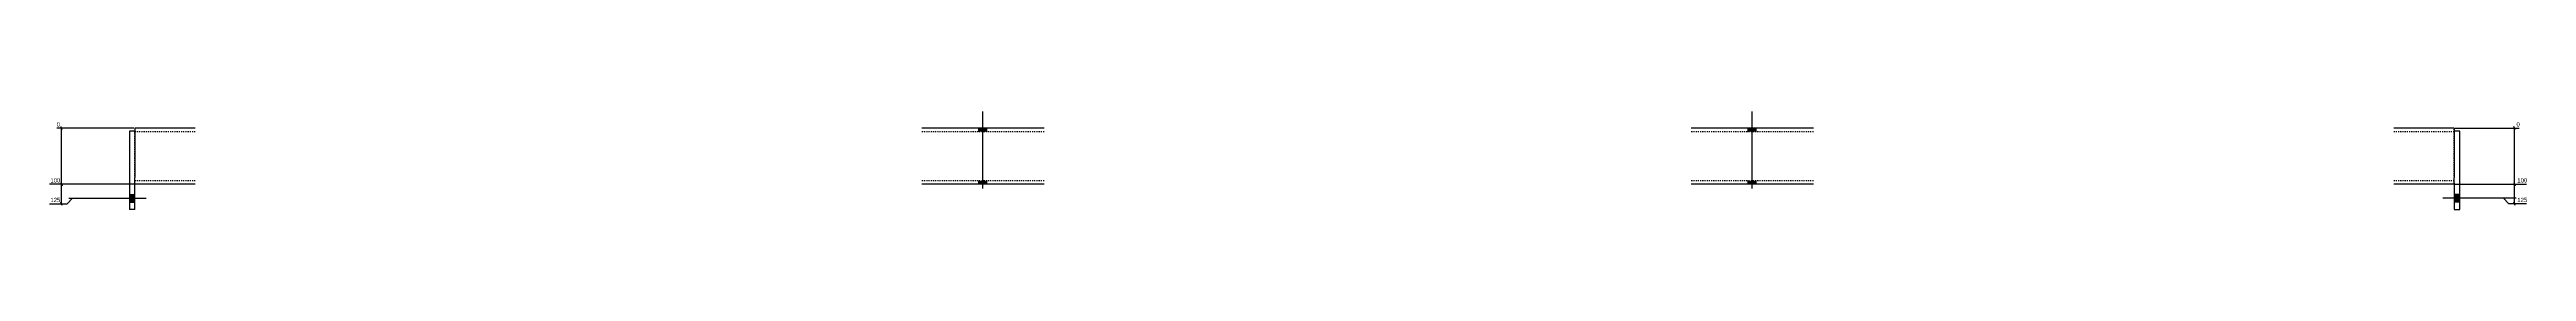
# Model space of a CAD drawing. Header units: millimetres. Extents: x 5 to 35172, y 5 to 1387.
# Drawn here: x 10332 to 14743, y 5 to 180 of the extents above; entities that cross this region are included whole.
import ezdxf

# ---------------------------------------------------------------- set-up
doc = ezdxf.new("R2010")
doc.units = ezdxf.units.MM
doc.linetypes.add('DXK_LINE_DOT2', pattern=[3.9198, 1.9599, -1.9599])
doc.layers.add('MÅLSÆTNING', color=7, linetype='Continuous')
doc.layers.add('STÅL', color=7, linetype='Continuous')
doc.styles.add('Arial Narrow', font='ARIALN.TTF', dxfattribs={"height": 0.2})

msp = doc.modelspace()

# ---------------------------------------------------------------- hatches: boundary and pattern name
at = {"layer": 'STÅL', "linetype": 'Continuous'}
for points in [[(11987.5, 143.8), (12001.5, 143.8), (12001.5, 149.8), (11987.5, 149.8)], [(11987.5, 143.8), (12001.5, 143.8), (12001.5, 149.8), (11987.5, 149.8)], [(13371.5, 149.8), (13357.5, 149.8), (13357.5, 143.8), (13371.5, 143.8)], [(13371.5, 149.8), (13357.5, 149.8), (13357.5, 143.8), (13371.5, 143.8)], [(11987.5, 49.8), (12001.5, 49.8), (12001.5, 55.8), (11987.5, 55.8)], [(11987.5, 49.8), (12001.5, 49.8), (12001.5, 55.8), (11987.5, 55.8)], [(13371.5, 55.8), (13357.5, 55.8), (13357.5, 49.8), (13371.5, 49.8)], [(13371.5, 55.8), (13357.5, 55.8), (13357.5, 49.8), (13371.5, 49.8)], [(10484.5, 17.8), (10484.5, 31.8), (10474.5, 31.8), (10474.5, 17.8)], [(10484.5, 17.8), (10484.5, 31.8), (10474.5, 31.8), (10474.5, 17.8)], [(14624.5, 17.8), (14624.5, 31.8), (14614.5, 31.8), (14614.5, 17.8)], [(14624.5, 17.8), (14624.5, 31.8), (14614.5, 31.8), (14614.5, 17.8)]]:
    msp.add_hatch(color=96, dxfattribs=at).paths.add_polyline_path(points)

# ---------------------------------------------------------------- linework, layer by layer
at = {"layer": 'MÅLSÆTNING', "color": 7, "linetype": 'Continuous'}
for p, q in [((10482.5, 149.8), (10345.2, 149.8)), ((10354.7, 146.8), (10352.3, 152.8)), ((10353.5, 49.8), (10353.5, 149.8)), ((14616.5, 149.8), (14730.4, 149.8)), ((14723.3, 146.8), (14720.9, 152.8)), ((14722.1, 49.8), (14722.1, 149.8)), ((10482.5, 49.8), (10332.5, 49.8)), ((10482.5, 49.8), (10332.5, 49.8)), ((10352.3, 52.8), (10354.7, 46.8)), ((10352.3, 52.8), (10354.7, 46.8)), ((10353.5, 14.8), (10353.5, 49.8)), ((14616.5, 49.8), (14743.1, 49.8)), ((14616.5, 49.8), (14743.1, 49.8)), ((14720.9, 52.8), (14723.3, 46.8)), ((14720.9, 52.8), (14723.3, 46.8)), ((14722.1, 14.8), (14722.1, 49.8)), ((10332.5, 14.8), (10363.5, 14.8)), ((10354.7, 11.8), (10352.3, 17.8)), ((10363.5, 14.8), (10373.5, 24.8)), ((10373.5, 24.8), (10427.5, 24.8)), ((14702.1, 24.8), (14671.5, 24.8)), ((14712.1, 14.8), (14702.1, 24.8)), ((14743.1, 14.8), (14712.1, 14.8)), ((14723.3, 11.8), (14720.9, 17.8))]:
    msp.add_line(p, q, dxfattribs=at)
at = {"layer": 'STÅL', "color": 96, "linetype": 'Continuous'}
for p, q in [((11994.5, 42.3), (11994.5, 179.8)), ((11994.5, 42.3), (11994.5, 179.8)), ((13364.5, 42.3), (13364.5, 179.8)), ((13364.5, 42.3), (13364.5, 179.8)), ((11987.5, 143.8), (11987.5, 149.8)), ((11987.5, 143.8), (11987.5, 149.8)), ((12001.5, 143.8), (12001.5, 149.8)), ((12001.5, 143.8), (12001.5, 149.8)), ((13357.5, 143.8), (13357.5, 149.8)), ((13357.5, 143.8), (13357.5, 149.8)), ((13371.5, 143.8), (13371.5, 149.8)), ((13371.5, 143.8), (13371.5, 149.8)), ((11987.5, 49.8), (11987.5, 55.8)), ((11987.5, 49.8), (11987.5, 55.8)), ((12001.5, 49.8), (12001.5, 55.8)), ((12001.5, 49.8), (12001.5, 55.8)), ((13357.5, 49.8), (13357.5, 55.8)), ((13357.5, 49.8), (13357.5, 55.8)), ((13371.5, 49.8), (13371.5, 55.8)), ((13371.5, 49.8), (13371.5, 55.8)), ((10367, 24.8), (10504.5, 24.8)), ((10367, 24.8), (10504.5, 24.8)), ((10474.5, 31.8), (10484.5, 31.8)), ((10474.5, 31.8), (10484.5, 31.8)), ((10474.5, 17.8), (10484.5, 17.8)), ((10474.5, 17.8), (10484.5, 17.8)), ((14732, 24.8), (14594.5, 24.8)), ((14732, 24.8), (14594.5, 24.8)), ((14624.5, 31.8), (14614.5, 31.8)), ((14624.5, 31.8), (14614.5, 31.8)), ((14624.5, 17.8), (14614.5, 17.8)), ((14624.5, 17.8), (14614.5, 17.8))]:
    msp.add_line(p, q, dxfattribs=at)
at = {"layer": 'STÅL', "color": 2, "linetype": 'Continuous'}
for p, q in [((10484.5, 144.8), (10474.5, 144.8)), ((10474.5, 144.8), (10474.5, 4.8)), ((10484.5, 149.8), (10484.5, 137.8)), ((10592, 149.8), (10484.5, 149.8)), ((10484.5, 137.8), (10484.5, 61.8)), ((12103.5, 149.8), (11885.5, 149.8)), ((13473.5, 149.8), (13255.5, 149.8)), ((14614.5, 149.8), (14507, 149.8)), ((14614.5, 149.8), (14614.5, 148.9)), ((14614.5, 148.9), (14614.5, 137.8)), ((14624.5, 144.8), (14614.5, 144.8)), ((14614.5, 137.8), (14614.5, 61.8)), ((14624.5, 4.8), (14624.5, 144.8)), ((10484.5, 53.3), (10484.5, 61.8)), ((10484.5, 52.3), (10484.5, 53.3)), ((10484.5, 4.8), (10484.5, 52.3)), ((10592, 49.8), (10484.5, 49.8)), ((12103.5, 49.8), (11885.5, 49.8)), ((13473.5, 49.8), (13255.5, 49.8)), ((14614.5, 49.8), (14507, 49.8)), ((14614.5, 52.3), (14614.5, 61.8)), ((14614.5, 52.3), (14614.5, 4.8)), ((10484.5, 4.8), (10474.5, 4.8)), ((14614.5, 4.8), (14624.5, 4.8))]:
    msp.add_line(p, q, dxfattribs=at)
at = {"layer": 'STÅL', "color": 7, "linetype": 'DXK_LINE_DOT2'}
for p, q in [((10484.5, 149.8), (10484.5, 148.9)), ((10484.5, 148.9), (10484.5, 146.3)), ((10484.5, 142.4), (10484.5, 144.8)), ((10592, 143.8), (10484.5, 143.8)), ((10484.5, 52.3), (10484.5, 142.4)), ((12103.5, 143.8), (11885.5, 143.8)), ((13473.5, 143.8), (13255.5, 143.8)), ((14614.5, 143.8), (14507, 143.8)), ((14614.5, 146.3), (14614.5, 149.8)), ((14614.5, 52.3), (14614.5, 144.8)), ((10592, 55.8), (10484.5, 55.8)), ((10484.5, 49.8), (10484.5, 52.3)), ((12103.5, 55.8), (11885.5, 55.8)), ((13473.5, 55.8), (13255.5, 55.8)), ((14614.5, 55.8), (14507, 55.8)), ((14614.5, 50.7), (14614.5, 52.3)), ((14614.5, 49.8), (14614.5, 50.7))]:
    msp.add_line(p, q, dxfattribs=at)

# ---------------------------------------------------------------- next in the draw order: wipeouts: each hides what was drawn before it
at = {"color": 0, "linetype": 'Continuous'}
for points in [[(10351.7, 151.4), (10351.7, 162.6), (10343.6, 162.6), (10343.6, 151.4)], [(14732, 151.4), (14732, 162.6), (14723.9, 162.6), (14723.9, 151.4)], [(10350.2, 51.4), (10350.2, 62.6), (10332.4, 62.6), (10332.4, 51.4)], [(14743.2, 51.4), (14743.2, 62.6), (14725.4, 62.6), (14725.4, 51.4)], [(10350.2, 16.4), (10350.2, 27.6), (10332.4, 27.6), (10332.4, 16.4)], [(14743.2, 16.4), (14743.2, 27.6), (14725.4, 27.6), (14725.4, 16.4)]]:
    msp.add_wipeout(points, dxfattribs=at).dxf.layer = 'MÅLSÆTNING'

# ---------------------------------------------------------------- next in the draw order: texts
at = {"layer": 'MÅLSÆTNING', "color": 3, "linetype": 'Continuous', "style": 'Arial Narrow'}
for s, p in [('0', (10345.2, 153)), ('0', (14725.5, 153)), ('100', (10334, 53)), ('100', (14727, 53)), ('125', (10334, 18)), ('125', (14727, 18))]:
    msp.add_text(s, height=7.64, dxfattribs=at).set_placement(p)

doc.saveas('drawing.dxf')
